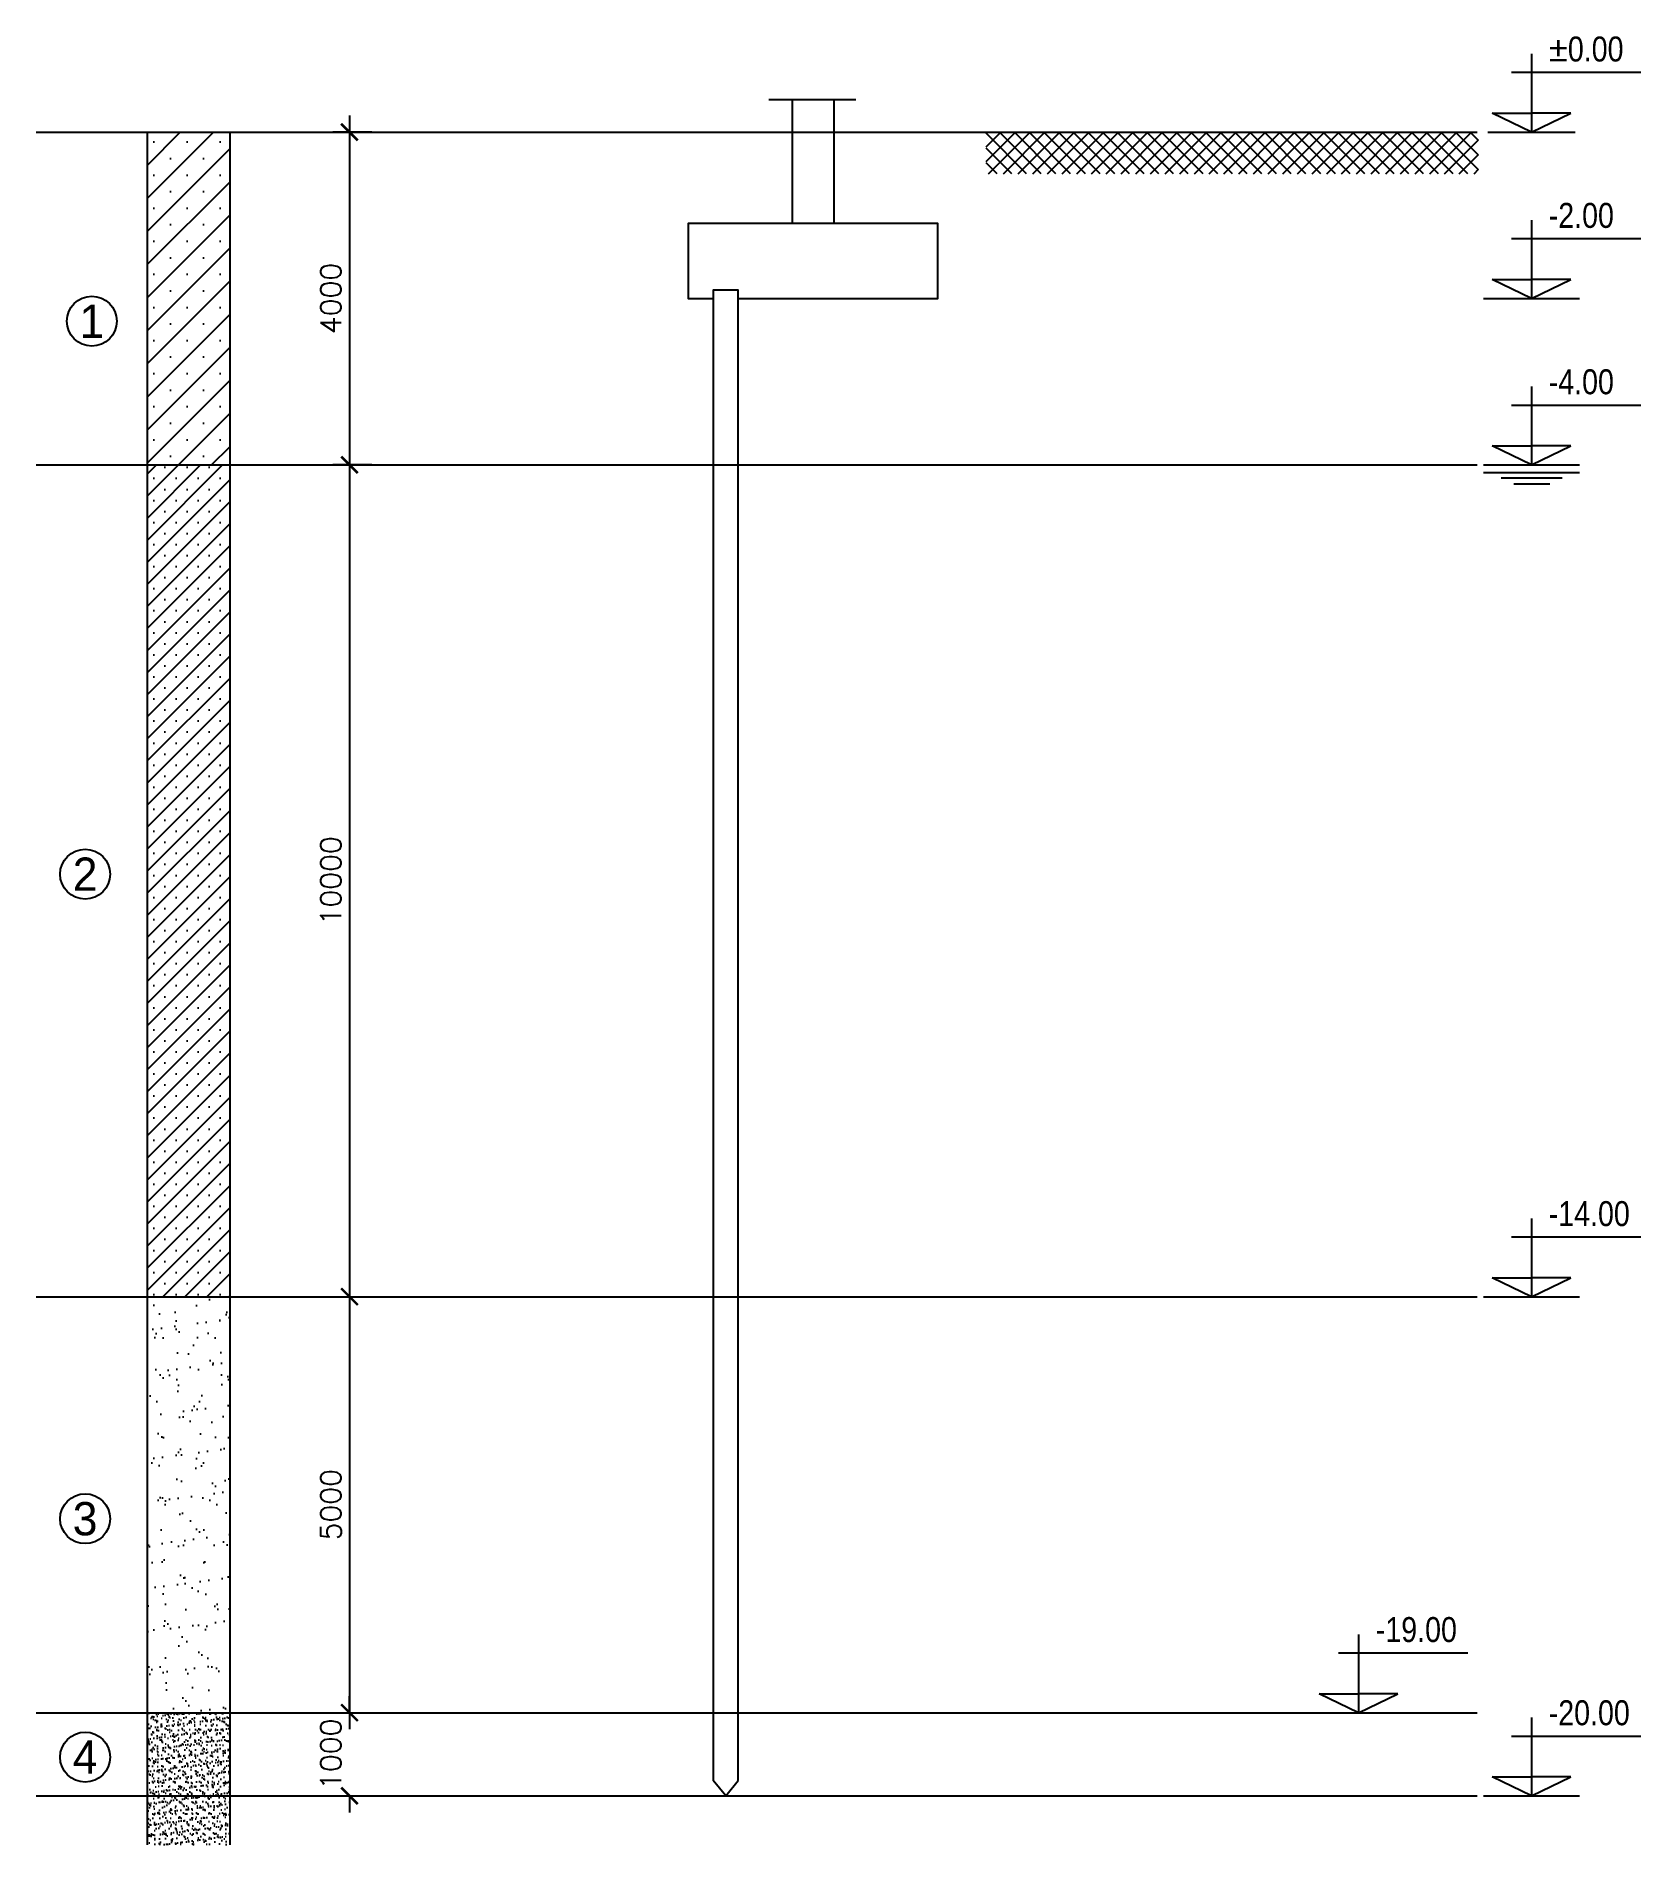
# Model space of a CAD drawing. Extents: x 394 to 18449, y -3793 to 677.
# Drawn here: x 8605 to 8797.9, y -1288.6 to -1071.1 of the extents above; entities that cross this region are included whole.
import ezdxf
from ezdxf.enums import TextEntityAlignment as Align

# ---------------------------------------------------------------- set-up
doc = ezdxf.new("R2010")
doc.units = 0
doc.header["$MEASUREMENT"] = 0
doc.layers.get('0').update_dxf_attribs({"linetype": 'CONTINUOUS'})
doc.layers.get('DEFPOINTS').update_dxf_attribs({"linetype": 'CONTINUOUS'})
for name, color, linetype in [('MOTAAR', 1, 'CONTINUOUS'), ('TEXT', 7, 'CONTINUOUS'), ('TUONG', 7, 'CONTINUOUS')]:
    doc.layers.add(name, color=color, linetype=linetype)
doc.styles.add('DIM-NEW', font='VHELVCN.TTF')
doc.styles.add('T1', font='romans.shx')
doc.styles.add('T2', font='VTIMESN.TTF')
doc.dimstyles.new('TL100', dxfattribs={"dimtxt": 2.5, "dimasz": 2, "dimexe": 2, "dimexo": 2, "dimgap": 1, "dimtad": 1, "dimdec": 0, "dimlfac": 100, "dimzin": 0, "dimdsep": 46, "dimtxsty": 'T1', "dimblk": 'ARCHTICK', "dimcen": 2.5, "dimdle": 2, "dimclrd": 1, "dimclre": 1, "dimclrt": 2, "dimadec": 0, "dimazin": 0, "dimtfac": 1, "dimtdec": 0, "dimtix": 1, "dimtofl": 0, "dimtmove": 0, "dimatfit": 0, "dimldrblk": 'ARCHTICK', "dimfxl": 0, "dimtolj": 1, "dimtzin": 0, "dimlwd": -1, "dimlwe": -1, "dimarcsym": 0})

msp = doc.modelspace()

# ---------------------------------------------------------------- texts
at = {"layer": 'TEXT', "style": 'DIM-NEW'}
for s, p in [('%%p0.00', (8786.83, -1074.193)), ('-2.00', (8786.83, -1094.193)), ('-4.00', (8786.83, -1114.193)), ('-14.00', (8786.83, -1214.193)), ('-19.00', (8766.049, -1264.193)), ('-20.00', (8786.83, -1274.193))]:
    msp.add_text(s, height=3, dxfattribs=at).set_placement(p)
at = {"layer": 'TEXT', "style": 'T2'}
for tag, p in [('1', (8611.724, -1105.413)), ('2', (8610.913, -1171.886)), ('3', (8610.913, -1249.366)), ('4', (8610.913, -1278.019))]:
    msp.add_attdef(tag, text='', height=4, dxfattribs=at).set_placement(p, align=Align.MIDDLE_CENTER)

# ---------------------------------------------------------------- blocks, each defined once
blk = doc.blocks.new('_ARCHTICK')
at = {"color": 0, "linetype": 'ByBlock', "const_width": 0.15}
blk.add_lwpolyline([(-0.5, -0.5), (0.5, 0.5)], dxfattribs=at)
blk = doc.blocks.new('*D90')
at = {"layer": 'DEFPOINTS', "color": 0}
for p in [(8647.36, -1082.68), (8642.69, -1122.68), (8647.36, -1122.68)]:
    blk.add_point(p, dxfattribs=at)
at = {"layer": 'TUONG', "color": 1}
for p, q in [((8645.36, -1082.68), (8640.69, -1082.68)), ((8642.69, -1080.68), (8642.69, -1124.68)), ((8645.36, -1122.68), (8640.69, -1122.68))]:
    blk.add_line(p, q, dxfattribs=at)
at = {"layer": 'TUONG', "color": 1, "xscale": 2, "yscale": 2, "zscale": 2}
for p, rotation in [((8642.69, -1082.68), 90), ((8642.69, -1122.68), 270)]:
    blk.add_blockref('_ARCHTICK', p, dxfattribs=dict(at, rotation=rotation))
at = {"layer": 'TUONG', "color": 2, "insert": (8640.44, -1102.68), "char_height": 2.5, "attachment_point": 5, "rotation": 90, "style": 'T1'}
blk.add_mtext('\\A1;4000', dxfattribs=at)
blk = doc.blocks.new('*D91')
at = {"layer": 'DEFPOINTS', "color": 0}
for p in [(8647.36, -1122.68), (8642.69, -1222.68), (8642.69, -1222.68)]:
    blk.add_point(p, dxfattribs=at)
at = {"layer": 'TUONG', "color": 1}
for p, q in [((8642.69, -1120.68), (8642.69, -1224.68)), ((8645.36, -1122.68), (8640.69, -1122.68))]:
    blk.add_line(p, q, dxfattribs=at)
at = {"layer": 'TUONG', "color": 1, "xscale": 2, "yscale": 2, "zscale": 2}
for p, rotation in [((8642.69, -1122.68), 90), ((8642.69, -1222.68), 270)]:
    blk.add_blockref('_ARCHTICK', p, dxfattribs=dict(at, rotation=rotation))
at = {"layer": 'TUONG', "color": 2, "insert": (8640.44, -1172.68), "char_height": 2.5, "attachment_point": 5, "rotation": 90, "style": 'T1'}
blk.add_mtext('\\A1;10000', dxfattribs=at)
blk = doc.blocks.new('*D92')
at = {"layer": 'DEFPOINTS', "color": 0}
for p in [(8642.69, -1222.68), (8642.69, -1272.68), (8642.69, -1272.68)]:
    blk.add_point(p, dxfattribs=at)
at = {"layer": 'TUONG', "color": 1}
blk.add_line((8642.69, -1220.68), (8642.69, -1274.68), dxfattribs=at)
at = {"layer": 'TUONG', "color": 1, "xscale": 2, "yscale": 2, "zscale": 2}
for p, rotation in [((8642.69, -1222.68), 90), ((8642.69, -1272.68), 270)]:
    blk.add_blockref('_ARCHTICK', p, dxfattribs=dict(at, rotation=rotation))
at = {"layer": 'TUONG', "color": 2, "insert": (8640.44, -1247.68), "char_height": 2.5, "attachment_point": 5, "rotation": 90, "style": 'T1'}
blk.add_mtext('\\A1;5000', dxfattribs=at)
blk = doc.blocks.new('*D93')
at = {"layer": 'DEFPOINTS', "color": 0}
for p in [(8642.69, -1272.68), (8642.69, -1282.68), (8642.69, -1282.68)]:
    blk.add_point(p, dxfattribs=at)
at = {"layer": 'TUONG', "color": 1}
for p, q in [((8642.69, -1272.68), (8642.69, -1270.68)), ((8642.69, -1282.68), (8642.69, -1284.68))]:
    blk.add_line(p, q, dxfattribs=at)
at = {"layer": 'TUONG', "color": 1, "xscale": 2, "yscale": 2, "zscale": 2}
for p, rotation in [((8642.69, -1272.68), 270), ((8642.69, -1282.68), 90)]:
    blk.add_blockref('_ARCHTICK', p, dxfattribs=dict(at, rotation=rotation))
at = {"layer": 'TUONG', "color": 2, "insert": (8640.44, -1277.68), "char_height": 2.5, "attachment_point": 5, "rotation": 90, "style": 'T1'}
blk.add_mtext('\\A1;1000', dxfattribs=at)

# ---------------------------------------------------------------- dimensions: what is measured, and where the dimension line sits
at = {"layer": 'TUONG'}
dim = msp.add_linear_dim(base=(8642.692, -1122.684), p1=(8647.359, -1082.684), p2=(8647.359, -1122.684), angle=90, dimstyle='TL100', dxfattribs=at)
dim.commit()
dim.dimension.update_dxf_attribs({"geometry": '*D90', "text_midpoint": (8640.442, -1102.684)})
for base, p1, p2, picture, middle in [((8642.692, -1222.684), (8647.359, -1122.684), (8642.692, -1222.684), '*D91', (8640.442, -1172.684)), ((8642.692, -1272.684), (8642.692, -1222.684), (8642.692, -1272.684), '*D92', (8640.442, -1247.684)), ((8642.692, -1282.684), (8642.692, -1272.684), (8642.692, -1282.684), '*D93', (8640.442, -1277.684))]:
    dim = msp.add_linear_dim(base=base, p1=p1, p2=p2, angle=90, dimstyle='TL100', override={"dimtmove": 1}, dxfattribs=at)
    dim.commit()
    dim.dimension.update_dxf_attribs({"geometry": picture, "text_midpoint": middle})

# ---------------------------------------------------------------- hatches: boundary and pattern name
at = {"layer": 'TUONG'}
h = msp.add_hatch(dxfattribs=at)
h.set_pattern_fill('SACNCR', color=256, scale=30, style=0)
h.paths.add_polyline_path([(8628.291, -1082.684), (8618.397, -1082.684), (8618.397, -1122.684), (8628.291, -1122.684)])
h = msp.add_hatch(dxfattribs=at)
h.set_pattern_fill('ANSI31', color=256, scale=10, style=0)
h.set_pattern_definition([(45, (-5.6773, 0), (-0.88388348, 0.88388348), [])])
h.paths.add_polyline_path([(8778.404, -1082.684), (8719.209, -1082.684), (8719.209, -1087.684), (8778.404, -1087.684)])
h = msp.add_hatch(dxfattribs=at)
h.set_pattern_fill('ANSI31', color=256, scale=10, angle=90, style=0)
h.set_pattern_definition([(135, (-5.6773, 0), (-0.88388348, -0.88388348), [])])
h.paths.add_polyline_path([(8778.404, -1082.684), (8719.209, -1082.684), (8719.209, -1087.684), (8778.404, -1087.684)])
h = msp.add_hatch(dxfattribs=at)
h.set_pattern_fill('SACNCR', color=256, scale=20, style=0)
h.paths.add_polyline_path([(8628.291, -1122.684), (8618.397, -1122.684), (8618.397, -1222.684), (8628.291, -1222.684)])
h = msp.add_hatch(dxfattribs=at)
h.set_pattern_fill('AR-SAND', color=256, scale=2, style=0)
h.set_pattern_definition([(37.5, (0, 0), (-0.1259867, 3.8536475), [0, -3.04, 0, -3.4, 0, -3.25]), (7.5, (0, 0), (3.5395534, 5.644292), [0, -1.64, 0, -2.74, 0, -1.05]), (327.5, (-2.46, 0), (6.2282837, 0.0113181), [0, -1, 0, -3.6, 0, -4.7]), (317.5, (-2.46, 0), (6.0122532, 1.755351), [0, -0.5, 0, -2.36, 0, -2.7])])
h.paths.add_polyline_path([(8618.397, -1272.684), (8628.291, -1272.684), (8628.291, -1222.684), (8618.397, -1222.684)])
h = msp.add_hatch(dxfattribs=at)
h.set_pattern_fill('AR-SAND', color=256, scale=0.5, style=0)
h.set_pattern_definition([(37.5, (0, 0), (-0.03149668, 0.963411885), [0, -0.76, 0, -0.85, 0, -0.8125]), (7.5, (0, 0), (0.88488835, 1.41107303), [0, -0.41, 0, -0.685, 0, -0.2625]), (327.5, (-0.615, 0), (1.55707093, 0.00282953), [0, -0.25, 0, -0.9, 0, -1.175]), (317.5, (-0.615, 0), (1.5030633, 0.43883778), [0, -0.125, 0, -0.59, 0, -0.675])])
h.paths.add_polyline_path([(8628.291, -1272.684), (8618.397, -1272.684), (8618.397, -1282.684), (8628.291, -1282.684)])
h.paths.add_polyline_path([(8628.291, -1282.684), (8618.397, -1282.684), (8618.397, -1288.57), (8628.291, -1288.57)])

# ---------------------------------------------------------------- linework, layer by layer
at = {"layer": 'MOTAAR'}
for centre in [(8611.724, -1105.413), (8610.913, -1171.886), (8610.913, -1249.366), (8610.913, -1278.019)]:
    msp.add_circle(centre, 3, dxfattribs=at)
at = {"layer": 'TUONG'}
for p, q in [((8784.758, -1073.273), (8784.758, -1082.684)), ((8782.349, -1075.489), (8797.898, -1075.489)), ((8693.075, -1078.757), (8703.552, -1078.757)), ((8695.91, -1078.757), (8695.91, -1093.684)), ((8700.91, -1078.757), (8700.91, -1093.684)), ((8784.758, -1082.684), (8780.037, -1080.41)), ((8780.037, -1080.41), (8784.758, -1080.41)), ((8784.758, -1082.684), (8789.479, -1080.41)), ((8789.479, -1080.41), (8784.758, -1080.41)), ((8784.758, -1080.41), (8784.758, -1082.684)), ((8605.034, -1082.684), (8778.221, -1082.684)), ((8779.507, -1082.684), (8790.009, -1082.684)), ((8784.758, -1093.273), (8784.758, -1102.684)), ((8782.349, -1095.489), (8797.898, -1095.489)), ((8780.037, -1100.41), (8784.758, -1100.41)), ((8784.758, -1102.684), (8780.037, -1100.41)), ((8784.758, -1100.41), (8784.758, -1102.684)), ((8789.479, -1100.41), (8784.758, -1100.41)), ((8784.758, -1102.684), (8789.479, -1100.41)), ((8779.006, -1102.684), (8790.51, -1102.684)), ((8784.758, -1113.273), (8784.758, -1122.684)), ((8782.349, -1115.489), (8797.898, -1115.489)), ((8784.758, -1122.684), (8780.037, -1120.41)), ((8780.037, -1120.41), (8784.758, -1120.41)), ((8784.758, -1122.684), (8789.479, -1120.41)), ((8789.479, -1120.41), (8784.758, -1120.41)), ((8784.758, -1120.41), (8784.758, -1122.684)), ((8605.034, -1122.684), (8778.221, -1122.684)), ((8779.006, -1122.684), (8790.51, -1122.684)), ((8779.006, -1123.613), (8790.51, -1123.613)), ((8781.101, -1124.233), (8788.434, -1124.233)), ((8782.634, -1124.962), (8786.973, -1124.962)), ((8784.758, -1213.273), (8784.758, -1222.684)), ((8782.349, -1215.489), (8797.898, -1215.489)), ((8780.037, -1220.41), (8784.758, -1220.41)), ((8784.758, -1222.684), (8780.037, -1220.41)), ((8784.758, -1220.41), (8784.758, -1222.684)), ((8789.479, -1220.41), (8784.758, -1220.41)), ((8784.758, -1222.684), (8789.479, -1220.41)), ((8605.034, -1222.684), (8778.221, -1222.684)), ((8779.006, -1222.684), (8790.51, -1222.684)), ((8763.976, -1263.273), (8763.976, -1272.684)), ((8761.568, -1265.489), (8777.116, -1265.489)), ((8763.976, -1272.684), (8759.255, -1270.41)), ((8759.255, -1270.41), (8763.976, -1270.41)), ((8763.976, -1272.684), (8768.698, -1270.41)), ((8768.698, -1270.41), (8763.976, -1270.41)), ((8763.976, -1270.41), (8763.976, -1272.684)), ((8605.034, -1272.684), (8778.221, -1272.684)), ((8758.224, -1272.684), (8769.729, -1272.684)), ((8784.758, -1273.273), (8784.758, -1282.684)), ((8782.349, -1275.489), (8797.898, -1275.489)), ((8784.758, -1282.684), (8780.037, -1280.41)), ((8780.037, -1280.41), (8784.758, -1280.41)), ((8784.758, -1282.684), (8789.479, -1280.41)), ((8789.479, -1280.41), (8784.758, -1280.41)), ((8784.758, -1280.41), (8784.758, -1282.684)), ((8605.034, -1282.684), (8778.221, -1282.684)), ((8687.91, -1282.684), (8686.41, -1280.826)), ((8687.91, -1282.684), (8689.41, -1280.826)), ((8779.006, -1282.684), (8790.51, -1282.684))]:
    msp.add_line(p, q, dxfattribs=at)
for points in [[(8618.397, -1288.57), (8618.397, -1082.684), (8628.291, -1082.684), (8628.291, -1288.57)], [(8689.41, -1102.684), (8713.41, -1102.684), (8713.41, -1093.684), (8683.41, -1093.684), (8683.41, -1102.684), (8686.41, -1102.684)], [(8689.41, -1280.826), (8689.41, -1101.684), (8686.41, -1101.684), (8686.41, -1280.826)]]:
    msp.add_lwpolyline(points, dxfattribs=at)
for points in [[(8780.037, -1080.41), (8784.758, -1080.41), (8784.758, -1082.684), (8780.037, -1080.41)], [(8780.037, -1100.41), (8784.758, -1100.41), (8784.758, -1102.684), (8780.037, -1100.41)], [(8780.037, -1120.41), (8784.758, -1120.41), (8784.758, -1122.684), (8780.037, -1120.41)], [(8780.037, -1220.41), (8784.758, -1220.41), (8784.758, -1222.684), (8780.037, -1220.41)], [(8759.255, -1270.41), (8763.976, -1270.41), (8763.976, -1272.684), (8759.255, -1270.41)], [(8780.037, -1280.41), (8784.758, -1280.41), (8784.758, -1282.684), (8780.037, -1280.41)]]:
    msp.add_solid(points, dxfattribs=at)

msp.set_redraw_order([(e.dxf.handle, doc.entitydb.next_handle()) for e in msp.query("TEXT MTEXT ATTDEF DIMENSION ARC_DIMENSION")])  # texts and dimensions are drawn at this point

doc.saveas('drawing.dxf')
